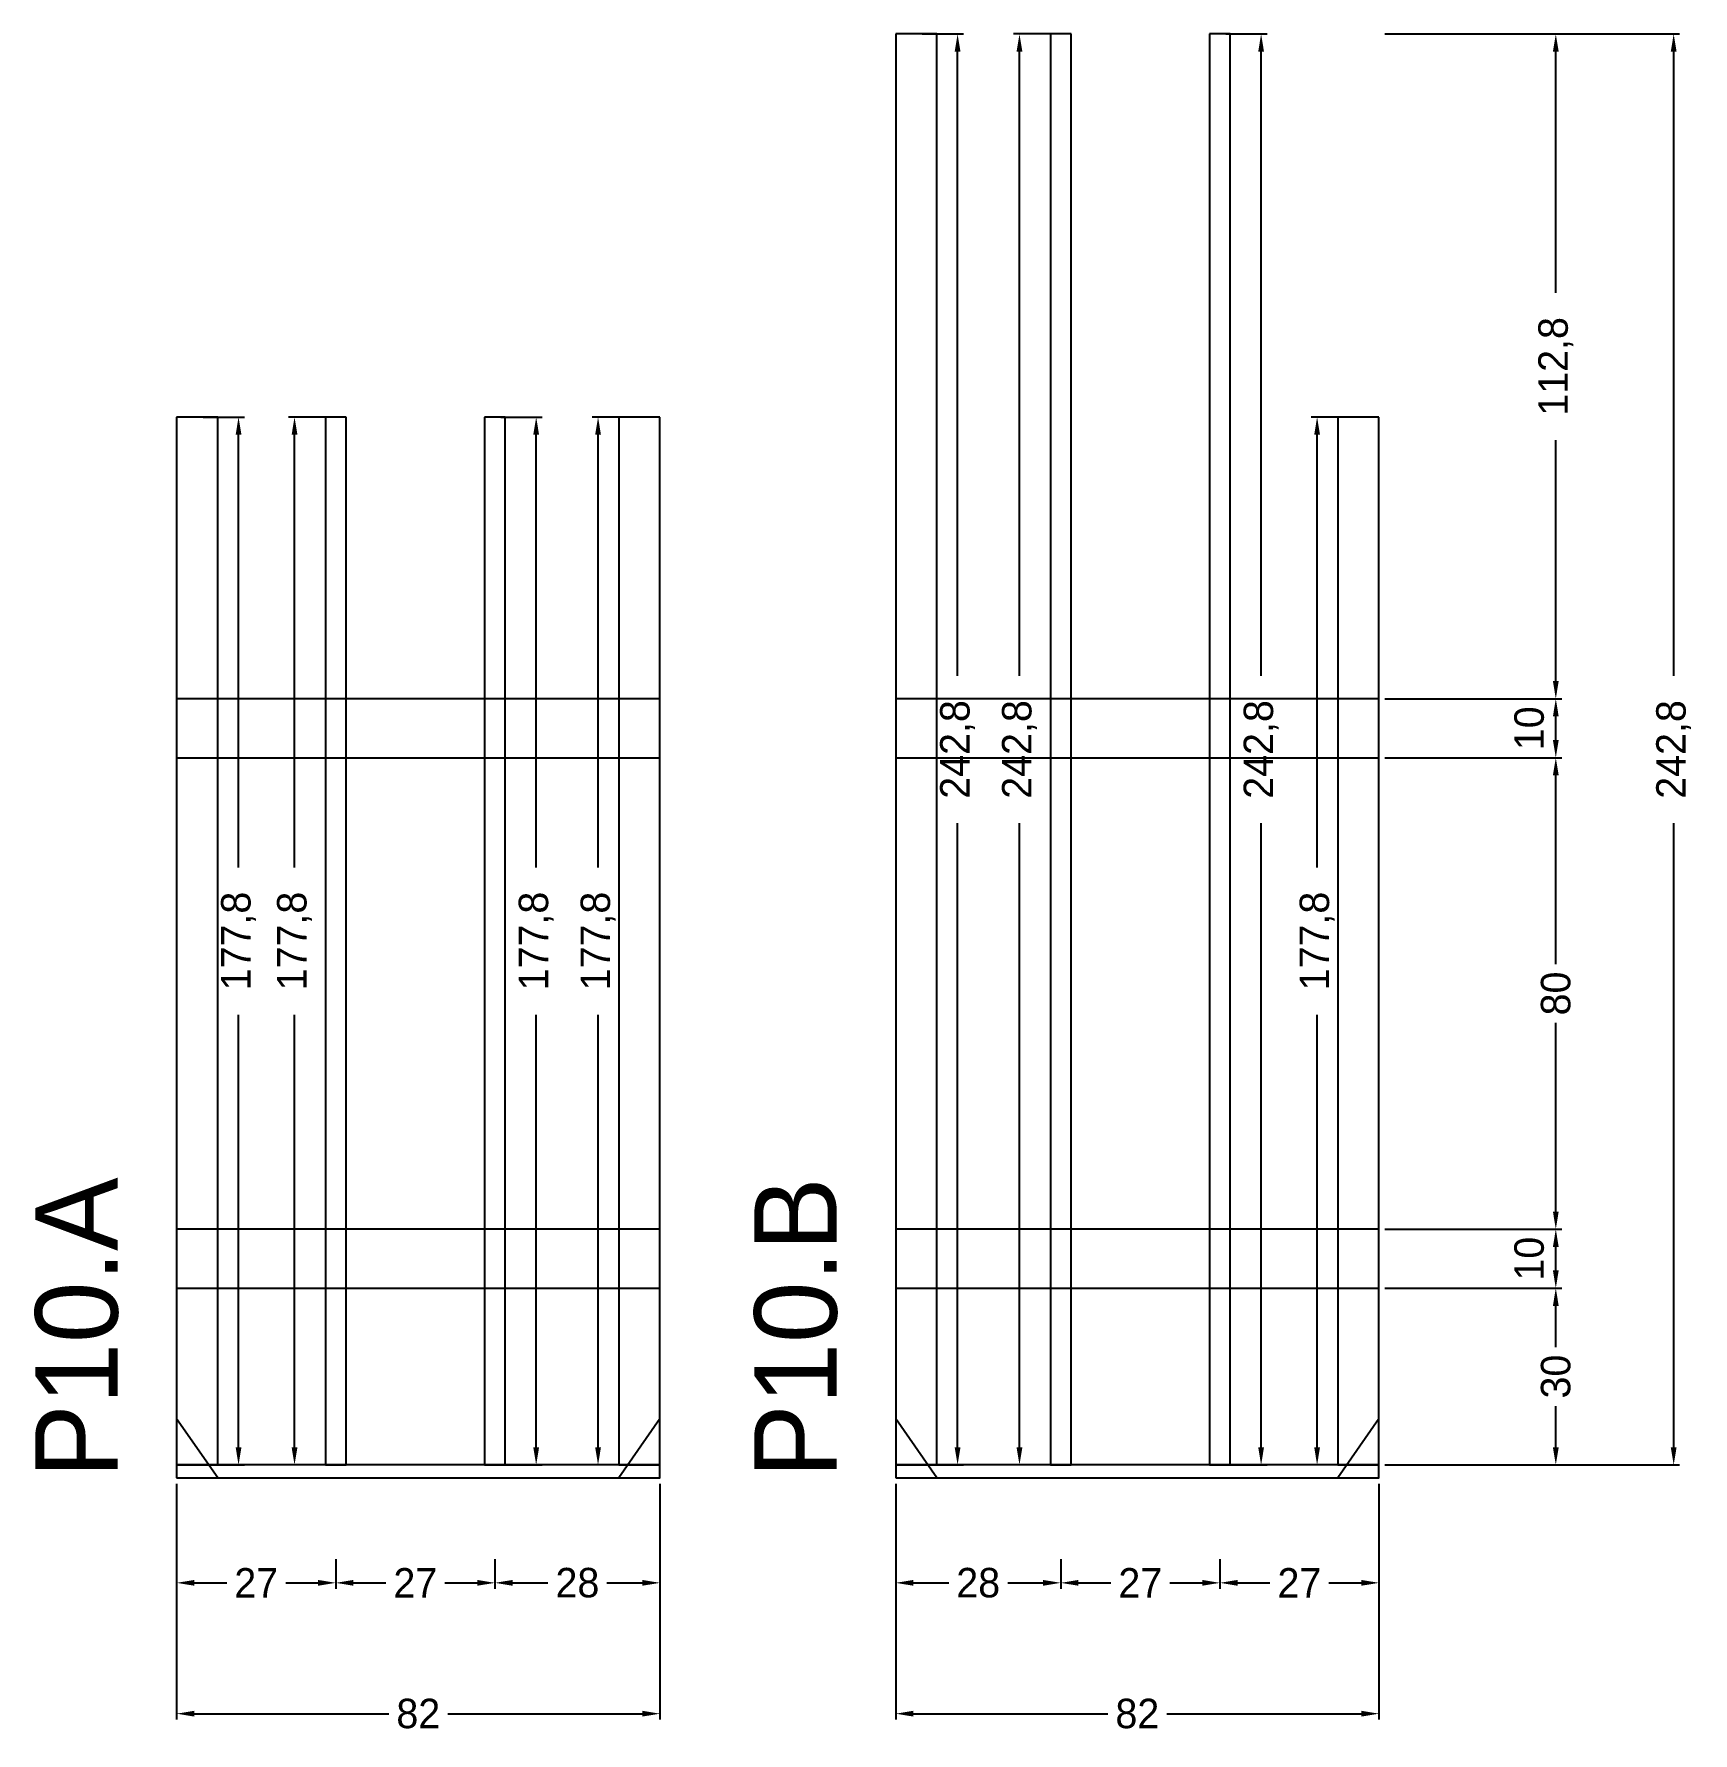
# Model space of a CAD drawing. Header units: centimetres. Extents: x -8500 to 4257, y -490 to 295.
# Drawn here: x 3975.8 to 4257.3, y -43.3 to 245 of the extents above; entities that cross this region are included whole.
import ezdxf

# ---------------------------------------------------------------- set-up
doc = ezdxf.new("R2010")
doc.units = ezdxf.units.CM
for name, color, linetype in [('COTA', 241, 'Continuous'), ('NOMENCLATURA', 7, 'Continuous'), ('SARR_2.2x10', 60, 'Continuous'), ('SARR_2.2x7', 40, 'Continuous'), ('SARR_3.5x7', 81, 'Continuous')]:
    doc.layers.add(name, color=color, linetype=linetype)
doc.dimstyles.new('PAINEL-NOVA', dxfattribs={"dimtxt": 5, "dimasz": 3, "dimexe": 1, "dimexo": 1, "dimgap": 1, "dimtad": 1, "dimcen": 2.5, "dimazin": 3, "dimtfac": 1, "dimtmove": 0, "dimatfit": 3})

msp = doc.modelspace()

# ---------------------------------------------------------------- texts
at = {"layer": 'NOMENCLATURA'}
for s, p in [('P10.A', (3990, 0)), ('P10.B', (4112, 0))]:
    msp.add_text(s, height=14, rotation=90, dxfattribs=at).set_placement(p)

# ---------------------------------------------------------------- blocks, each defined once
blk = doc.blocks.new('_CLOSEDFILLED')
at = {"color": 0, "linetype": 'BYBLOCK'}
blk.add_solid([(-1, 0.164), (0, 0), (-1, -0.164)], dxfattribs=at)
blk = doc.blocks.new('*D37')
for p, q in [((4004.5, 180), (4011.5, 180)), ((4010.5, 103.6), (4010.5, 177)), ((4010.5, 5.2), (4010.5, 78.6)), ((4004.5, 2.2), (4011.5, 2.2))]:
    blk.add_line(p, q)
at = {"layer": 'Defpoints'}
for p in [(4003.5, 180), (4003.5, 2.2), (4010.5, 2.2)]:
    blk.add_point(p, dxfattribs=at)
at = {"layer": 'COTA', "xscale": 3, "yscale": 3}
for p, rotation in [((4010.5, 180), 90), ((4010.5, 2.2), 270)]:
    blk.add_blockref('_CLOSEDFILLED', p, dxfattribs=dict(at, rotation=rotation))
at = {"layer": 'COTA', "insert": (4010.5, 91.1), "char_height": 5, "attachment_point": 5, "rotation": 90}
blk.add_mtext('177,8', dxfattribs=at)
blk = doc.blocks.new('*D38')
for p, q in [((4026, 180), (4019, 180)), ((4020, 103.6), (4020, 177)), ((4020, 5.2), (4020, 78.6)), ((4026, 2.2), (4019, 2.2))]:
    blk.add_line(p, q)
at = {"layer": 'Defpoints'}
for p in [(4027, 180), (4020, 2.2), (4027, 2.2)]:
    blk.add_point(p, dxfattribs=at)
at = {"layer": 'COTA', "xscale": 3, "yscale": 3}
for p, rotation in [((4020, 180), 90), ((4020, 2.2), 270)]:
    blk.add_blockref('_CLOSEDFILLED', p, dxfattribs=dict(at, rotation=rotation))
at = {"layer": 'COTA', "insert": (4020, 91.1), "char_height": 5, "attachment_point": 5, "rotation": 90}
blk.add_mtext('177,8', dxfattribs=at)
blk = doc.blocks.new('*D39')
for p, q in [((4055, 180), (4062, 180)), ((4061, 103.6), (4061, 177)), ((4061, 5.2), (4061, 78.6)), ((4055, 2.2), (4062, 2.2))]:
    blk.add_line(p, q)
at = {"layer": 'Defpoints'}
for p in [(4054, 180), (4054, 2.2), (4061, 2.2)]:
    blk.add_point(p, dxfattribs=at)
at = {"layer": 'COTA', "xscale": 3, "yscale": 3}
for p, rotation in [((4061, 180), 90), ((4061, 2.2), 270)]:
    blk.add_blockref('_CLOSEDFILLED', p, dxfattribs=dict(at, rotation=rotation))
at = {"layer": 'COTA', "insert": (4061, 91.1), "char_height": 5, "attachment_point": 5, "rotation": 90}
blk.add_mtext('177,8', dxfattribs=at)
blk = doc.blocks.new('*D40')
for p, q in [((4077.5, 180), (4070.5, 180)), ((4071.5, 103.6), (4071.5, 177)), ((4071.5, 5.2), (4071.5, 78.6)), ((4077.5, 2.2), (4070.5, 2.2))]:
    blk.add_line(p, q)
at = {"layer": 'Defpoints'}
for p in [(4078.5, 180), (4071.5, 2.2), (4078.5, 2.2)]:
    blk.add_point(p, dxfattribs=at)
at = {"layer": 'COTA', "xscale": 3, "yscale": 3}
for p, rotation in [((4071.5, 180), 90), ((4071.5, 2.2), 270)]:
    blk.add_blockref('_CLOSEDFILLED', p, dxfattribs=dict(at, rotation=rotation))
at = {"layer": 'COTA', "insert": (4071.5, 91.1), "char_height": 5, "attachment_point": 5, "rotation": 90}
blk.add_mtext('177,8', dxfattribs=at)
blk = doc.blocks.new('*D41')
for p, q in [((4000, -13.8), (4000, -18.8)), ((4027, -13.8), (4027, -18.8)), ((4003, -17.8), (4008.5, -17.8)), ((4018.5, -17.8), (4024, -17.8))]:
    blk.add_line(p, q)
at = {"layer": 'Defpoints'}
for p in [(4000, -12.8), (4027, -12.8), (4000, -17.8)]:
    blk.add_point(p, dxfattribs=at)
at = {"layer": 'COTA', "xscale": 3, "yscale": 3, "rotation": 180}
blk.add_blockref('_CLOSEDFILLED', (4000, -17.8), dxfattribs=at)
at = {"layer": 'COTA', "xscale": 3, "yscale": 3}
blk.add_blockref('_CLOSEDFILLED', (4027, -17.8), dxfattribs=at)
at = {"layer": 'COTA', "insert": (4013.5, -17.8), "char_height": 5, "attachment_point": 5}
blk.add_mtext('27', dxfattribs=at)
blk = doc.blocks.new('*D42')
for p, q in [((4027, -13.8), (4027, -18.8)), ((4054, -13.8), (4054, -18.8)), ((4030, -17.8), (4035.5, -17.8)), ((4045.5, -17.8), (4051, -17.8))]:
    blk.add_line(p, q)
at = {"layer": 'Defpoints'}
for p in [(4027, -12.8), (4054, -12.8), (4027, -17.8)]:
    blk.add_point(p, dxfattribs=at)
at = {"layer": 'COTA', "xscale": 3, "yscale": 3, "rotation": 180}
blk.add_blockref('_CLOSEDFILLED', (4027, -17.8), dxfattribs=at)
at = {"layer": 'COTA', "xscale": 3, "yscale": 3}
blk.add_blockref('_CLOSEDFILLED', (4054, -17.8), dxfattribs=at)
at = {"layer": 'COTA', "insert": (4040.5, -17.8), "char_height": 5, "attachment_point": 5}
blk.add_mtext('27', dxfattribs=at)
blk = doc.blocks.new('*D43')
for p, q in [((4054, -13.8), (4054, -18.8)), ((4082, -13.8), (4082, -18.8)), ((4057, -17.8), (4063, -17.8)), ((4073, -17.8), (4079, -17.8))]:
    blk.add_line(p, q)
at = {"layer": 'Defpoints'}
for p in [(4054, -12.8), (4082, -12.8), (4054, -17.8)]:
    blk.add_point(p, dxfattribs=at)
at = {"layer": 'COTA', "xscale": 3, "yscale": 3, "rotation": 180}
blk.add_blockref('_CLOSEDFILLED', (4054, -17.8), dxfattribs=at)
at = {"layer": 'COTA', "xscale": 3, "yscale": 3}
blk.add_blockref('_CLOSEDFILLED', (4082, -17.8), dxfattribs=at)
at = {"layer": 'COTA', "insert": (4068, -17.8), "char_height": 5, "attachment_point": 5}
blk.add_mtext('28', dxfattribs=at)
blk = doc.blocks.new('*D44')
for p, q in [((4000, -1), (4000, -41)), ((4082, -1), (4082, -41)), ((4003, -40), (4036, -40)), ((4046, -40), (4079, -40))]:
    blk.add_line(p, q)
at = {"layer": 'Defpoints'}
for p in [(4000, 0), (4082, 0), (4000, -40)]:
    blk.add_point(p, dxfattribs=at)
at = {"layer": 'COTA', "xscale": 3, "yscale": 3, "rotation": 180}
blk.add_blockref('_CLOSEDFILLED', (4000, -40), dxfattribs=at)
at = {"layer": 'COTA', "xscale": 3, "yscale": 3}
blk.add_blockref('_CLOSEDFILLED', (4082, -40), dxfattribs=at)
at = {"layer": 'COTA', "insert": (4041, -40), "char_height": 5, "attachment_point": 5}
blk.add_mtext('82', dxfattribs=at)
blk = doc.blocks.new('GRA-E')
at = {"layer": 'SARR_2.2x7'}
blk.add_lwpolyline([(0, 0), (7, 0), (0, 10)], close=True, dxfattribs=at)
blk = doc.blocks.new('GRA-D')
at = {"layer": 'SARR_2.2x7'}
blk.add_lwpolyline([(0, 0), (7, 0), (7, 10)], close=True, dxfattribs=at)
blk = doc.blocks.new('*D45')
for p, q in [((4126.5, 245), (4133.5, 245)), ((4132.5, 136.1), (4132.5, 242)), ((4132.5, 5.2), (4132.5, 111.1)), ((4126.5, 2.2), (4133.5, 2.2))]:
    blk.add_line(p, q)
at = {"layer": 'Defpoints'}
for p in [(4125.5, 245), (4125.5, 2.2), (4132.5, 2.2)]:
    blk.add_point(p, dxfattribs=at)
at = {"layer": 'COTA', "xscale": 3, "yscale": 3}
for p, rotation in [((4132.5, 245), 90), ((4132.5, 2.2), 270)]:
    blk.add_blockref('_CLOSEDFILLED', p, dxfattribs=dict(at, rotation=rotation))
at = {"layer": 'COTA', "insert": (4132.5, 123.6), "char_height": 5, "attachment_point": 5, "rotation": 90}
blk.add_mtext('242,8', dxfattribs=at)
blk = doc.blocks.new('*D46')
for p, q in [((4149, 245), (4142, 245)), ((4143, 136.1), (4143, 242)), ((4143, 5.2), (4143, 111.1)), ((4149, 2.2), (4142, 2.2))]:
    blk.add_line(p, q)
at = {"layer": 'Defpoints'}
for p in [(4150, 245), (4143, 2.2), (4150, 2.2)]:
    blk.add_point(p, dxfattribs=at)
at = {"layer": 'COTA', "xscale": 3, "yscale": 3}
for p, rotation in [((4143, 245), 90), ((4143, 2.2), 270)]:
    blk.add_blockref('_CLOSEDFILLED', p, dxfattribs=dict(at, rotation=rotation))
at = {"layer": 'COTA', "insert": (4143, 123.6), "char_height": 5, "attachment_point": 5, "rotation": 90}
blk.add_mtext('242,8', dxfattribs=at)
blk = doc.blocks.new('*D47')
for p, q in [((4178, 245), (4185, 245)), ((4184, 136.1), (4184, 242)), ((4184, 5.2), (4184, 111.1)), ((4178, 2.2), (4185, 2.2))]:
    blk.add_line(p, q)
at = {"layer": 'Defpoints'}
for p in [(4177, 245), (4177, 2.2), (4184, 2.2)]:
    blk.add_point(p, dxfattribs=at)
at = {"layer": 'COTA', "xscale": 3, "yscale": 3}
for p, rotation in [((4184, 245), 90), ((4184, 2.2), 270)]:
    blk.add_blockref('_CLOSEDFILLED', p, dxfattribs=dict(at, rotation=rotation))
at = {"layer": 'COTA', "insert": (4184, 123.6), "char_height": 5, "attachment_point": 5, "rotation": 90}
blk.add_mtext('242,8', dxfattribs=at)
blk = doc.blocks.new('*D48')
for p, q in [((4199.5, 180), (4192.5, 180)), ((4193.5, 103.6), (4193.5, 177)), ((4193.5, 5.2), (4193.5, 78.6)), ((4199.5, 2.2), (4192.5, 2.2))]:
    blk.add_line(p, q)
at = {"layer": 'Defpoints'}
for p in [(4200.5, 180), (4193.5, 2.2), (4200.5, 2.2)]:
    blk.add_point(p, dxfattribs=at)
at = {"layer": 'COTA', "xscale": 3, "yscale": 3}
for p, rotation in [((4193.5, 180), 90), ((4193.5, 2.2), 270)]:
    blk.add_blockref('_CLOSEDFILLED', p, dxfattribs=dict(at, rotation=rotation))
at = {"layer": 'COTA', "insert": (4193.5, 91.1), "char_height": 5, "attachment_point": 5, "rotation": 90}
blk.add_mtext('177,8', dxfattribs=at)
blk = doc.blocks.new('*D49')
for p, q in [((4122, -13.8), (4122, -18.8)), ((4150, -13.8), (4150, -18.8)), ((4125, -17.8), (4131, -17.8)), ((4141, -17.8), (4147, -17.8))]:
    blk.add_line(p, q)
at = {"layer": 'Defpoints'}
for p in [(4122, -12.8), (4150, -12.8), (4122, -17.8)]:
    blk.add_point(p, dxfattribs=at)
at = {"layer": 'COTA', "xscale": 3, "yscale": 3, "rotation": 180}
blk.add_blockref('_CLOSEDFILLED', (4122, -17.8), dxfattribs=at)
at = {"layer": 'COTA', "xscale": 3, "yscale": 3}
blk.add_blockref('_CLOSEDFILLED', (4150, -17.8), dxfattribs=at)
at = {"layer": 'COTA', "insert": (4136, -17.8), "char_height": 5, "attachment_point": 5}
blk.add_mtext('28', dxfattribs=at)
blk = doc.blocks.new('*D50')
for p, q in [((4150, -13.8), (4150, -18.8)), ((4177, -13.8), (4177, -18.8)), ((4153, -17.8), (4158.5, -17.8)), ((4168.5, -17.8), (4174, -17.8))]:
    blk.add_line(p, q)
at = {"layer": 'Defpoints'}
for p in [(4150, -12.8), (4177, -12.8), (4150, -17.8)]:
    blk.add_point(p, dxfattribs=at)
at = {"layer": 'COTA', "xscale": 3, "yscale": 3, "rotation": 180}
blk.add_blockref('_CLOSEDFILLED', (4150, -17.8), dxfattribs=at)
at = {"layer": 'COTA', "xscale": 3, "yscale": 3}
blk.add_blockref('_CLOSEDFILLED', (4177, -17.8), dxfattribs=at)
at = {"layer": 'COTA', "insert": (4163.5, -17.8), "char_height": 5, "attachment_point": 5}
blk.add_mtext('27', dxfattribs=at)
blk = doc.blocks.new('*D51')
for p, q in [((4177, -13.8), (4177, -18.8)), ((4204, -13.8), (4204, -18.8)), ((4180, -17.8), (4185.5, -17.8)), ((4195.5, -17.8), (4201, -17.8))]:
    blk.add_line(p, q)
at = {"layer": 'Defpoints'}
for p in [(4177, -12.8), (4204, -12.8), (4177, -17.8)]:
    blk.add_point(p, dxfattribs=at)
at = {"layer": 'COTA', "xscale": 3, "yscale": 3, "rotation": 180}
blk.add_blockref('_CLOSEDFILLED', (4177, -17.8), dxfattribs=at)
at = {"layer": 'COTA', "xscale": 3, "yscale": 3}
blk.add_blockref('_CLOSEDFILLED', (4204, -17.8), dxfattribs=at)
at = {"layer": 'COTA', "insert": (4190.5, -17.8), "char_height": 5, "attachment_point": 5}
blk.add_mtext('27', dxfattribs=at)
blk = doc.blocks.new('*D52')
for p, q in [((4122, -1), (4122, -41)), ((4204, -1), (4204, -41)), ((4125, -40), (4158, -40)), ((4168, -40), (4201, -40))]:
    blk.add_line(p, q)
at = {"layer": 'Defpoints'}
for p in [(4122, 0), (4204, 0), (4122, -40)]:
    blk.add_point(p, dxfattribs=at)
at = {"layer": 'COTA', "xscale": 3, "yscale": 3, "rotation": 180}
blk.add_blockref('_CLOSEDFILLED', (4122, -40), dxfattribs=at)
at = {"layer": 'COTA', "xscale": 3, "yscale": 3}
blk.add_blockref('_CLOSEDFILLED', (4204, -40), dxfattribs=at)
at = {"layer": 'COTA', "insert": (4163, -40), "char_height": 5, "attachment_point": 5}
blk.add_mtext('82', dxfattribs=at)
blk = doc.blocks.new('*D53')
for p, q in [((4205, 245), (4255, 245)), ((4254, 136.1), (4254, 242)), ((4254, 5.2), (4254, 111.1)), ((4205, 2.2), (4255, 2.2))]:
    blk.add_line(p, q)
at = {"layer": 'Defpoints'}
for p in [(4204, 245), (4204, 2.2), (4254, 2.2)]:
    blk.add_point(p, dxfattribs=at)
at = {"layer": 'COTA', "xscale": 3, "yscale": 3}
for p, rotation in [((4254, 245), 90), ((4254, 2.2), 270)]:
    blk.add_blockref('_CLOSEDFILLED', p, dxfattribs=dict(at, rotation=rotation))
at = {"layer": 'COTA', "insert": (4254, 123.6), "char_height": 5, "attachment_point": 5, "rotation": 90}
blk.add_mtext('242,8', dxfattribs=at)
blk = doc.blocks.new('*D54')
for p, q in [((4205, 32.2), (4235, 32.2)), ((4234, 22.2), (4234, 29.2)), ((4234, 5.2), (4234, 12.2)), ((4205, 2.2), (4235, 2.2))]:
    blk.add_line(p, q)
at = {"layer": 'Defpoints'}
for p in [(4204, 32.2), (4204, 2.2), (4234, 2.2)]:
    blk.add_point(p, dxfattribs=at)
at = {"layer": 'COTA', "xscale": 3, "yscale": 3}
for p, rotation in [((4234, 32.2), 90), ((4234, 2.2), 270)]:
    blk.add_blockref('_CLOSEDFILLED', p, dxfattribs=dict(at, rotation=rotation))
at = {"layer": 'COTA', "insert": (4234, 17.2), "char_height": 5, "attachment_point": 5, "rotation": 90}
blk.add_mtext('30', dxfattribs=at)
blk = doc.blocks.new('*D55')
for p, q in [((4205, 42.2), (4235, 42.2)), ((4234, 35.2), (4234, 39.2)), ((4205, 32.2), (4235, 32.2))]:
    blk.add_line(p, q)
at = {"layer": 'Defpoints'}
for p in [(4204, 42.2), (4204, 32.2), (4234, 32.2)]:
    blk.add_point(p, dxfattribs=at)
at = {"layer": 'COTA', "xscale": 3, "yscale": 3}
for p, rotation in [((4234, 42.2), 90), ((4234, 32.2), 270)]:
    blk.add_blockref('_CLOSEDFILLED', p, dxfattribs=dict(at, rotation=rotation))
at = {"layer": 'COTA', "insert": (4229.5, 37.2), "char_height": 5, "attachment_point": 5, "rotation": 90}
blk.add_mtext('10', dxfattribs=at)
blk = doc.blocks.new('*D56')
for p, q in [((4205, 122.2), (4235, 122.2)), ((4234, 87.2), (4234, 119.2)), ((4234, 45.2), (4234, 77.2)), ((4205, 42.2), (4235, 42.2))]:
    blk.add_line(p, q)
at = {"layer": 'Defpoints'}
for p in [(4204, 122.2), (4204, 42.2), (4234, 42.2)]:
    blk.add_point(p, dxfattribs=at)
at = {"layer": 'COTA', "xscale": 3, "yscale": 3}
for p, rotation in [((4234, 122.2), 90), ((4234, 42.2), 270)]:
    blk.add_blockref('_CLOSEDFILLED', p, dxfattribs=dict(at, rotation=rotation))
at = {"layer": 'COTA', "insert": (4234, 82.2), "char_height": 5, "attachment_point": 5, "rotation": 90}
blk.add_mtext('80', dxfattribs=at)
blk = doc.blocks.new('*D58')
for p, q in [((4205, 245), (4235, 245)), ((4234, 201.1), (4234, 242)), ((4234, 135.2), (4234, 176.1)), ((4205, 132.2), (4235, 132.2))]:
    blk.add_line(p, q)
at = {"layer": 'Defpoints'}
for p in [(4204, 245), (4204, 132.2), (4234, 132.2)]:
    blk.add_point(p, dxfattribs=at)
at = {"layer": 'COTA', "xscale": 3, "yscale": 3}
for p, rotation in [((4234, 245), 90), ((4234, 132.2), 270)]:
    blk.add_blockref('_CLOSEDFILLED', p, dxfattribs=dict(at, rotation=rotation))
at = {"layer": 'COTA', "insert": (4234, 188.6), "char_height": 5, "attachment_point": 5, "rotation": 90}
blk.add_mtext('112,8', dxfattribs=at)

# ---------------------------------------------------------------- dimensions: what is measured, and where the dimension line sits
at = {"layer": 'COTA'}
for base, p1, p2, picture, middle in [((4132.5, 2.2), (4125.5, 2.2), (4125.5, 245), '*D45', (4132.5, 123.6)), ((4143, 2.2), (4150, 2.2), (4150, 245), '*D46', (4143, 123.6)), ((4184, 2.2), (4177, 2.2), (4177, 245), '*D47', (4184, 123.6)), ((4254, 2.2), (4204, 2.2), (4204, 245), '*D53', (4254, 123.6)), ((4234, 132.2), (4204, 132.2), (4204, 245), '*D58', (4234, 188.6)), ((4010.5, 2.2), (4003.5, 2.2), (4003.5, 180), '*D37', (4010.5, 91.1)), ((4020, 2.2), (4027, 2.2), (4027, 180), '*D38', (4020, 91.1)), ((4061, 2.2), (4054, 2.2), (4054, 180), '*D39', (4061, 91.1)), ((4071.5, 2.2), (4078.5, 2.2), (4078.5, 180), '*D40', (4071.5, 91.1)), ((4193.5, 2.2), (4200.5, 2.2), (4200.5, 180), '*D48', (4193.5, 91.1)), ((4234, 42.2), (4204, 42.2), (4204, 122.2), '*D56', (4234, 82.2)), ((4234, 32.2), (4204, 32.2), (4204, 42.2), '*D55', (4229.5, 37.2)), ((4234, 2.2), (4204, 2.2), (4204, 32.2), '*D54', (4234, 17.2))]:
    dim = msp.add_linear_dim(base=base, p1=p1, p2=p2, angle=90, dimstyle='PAINEL-NOVA', dxfattribs=at)
    dim.commit()
    dim.dimension.update_dxf_attribs({"geometry": picture, "text_midpoint": middle})
msp.add_linear_dim(base=(4234, 122.2), p1=(4204, 122.2), p2=(4204, 132.2), angle=90, dimstyle='PAINEL-NOVA', dxfattribs=at).render()
for base, p1, p2, picture, middle in [((4000, -40), (4000, 0), (4082, 0), '*D44', (4041, -40)), ((4122, -40), (4122, 0), (4204, 0), '*D52', (4163, -40)), ((4000, -17.8), (4000, -12.8), (4027, -12.8), '*D41', (4013.5, -17.8)), ((4027, -17.8), (4027, -12.8), (4054, -12.8), '*D42', (4040.5, -17.8)), ((4054, -17.8), (4054, -12.8), (4082, -12.8), '*D43', (4068, -17.8)), ((4122, -17.8), (4122, -12.8), (4150, -12.8), '*D49', (4136, -17.8)), ((4150, -17.8), (4150, -12.8), (4177, -12.8), '*D50', (4163.5, -17.8)), ((4177, -17.8), (4177, -12.8), (4204, -12.8), '*D51', (4190.5, -17.8))]:
    dim = msp.add_linear_dim(base=base, p1=p1, p2=p2, dimstyle='PAINEL-NOVA', dxfattribs=at)
    dim.commit()
    dim.dimension.update_dxf_attribs({"geometry": picture, "text_midpoint": middle})

# ---------------------------------------------------------------- linework, layer by layer
at = {"layer": 'SARR_2.2x10'}
for p, q in [((4082, 132.2), (4000, 132.2)), ((4000, 132.2), (4000, 122.2)), ((4082, 122.2), (4082, 132.2)), ((4204, 132.2), (4122, 132.2)), ((4122, 132.2), (4122, 122.2)), ((4204, 122.2), (4204, 132.2)), ((4000, 122.2), (4082, 122.2)), ((4122, 122.2), (4204, 122.2)), ((4082, 42.2), (4000, 42.2)), ((4000, 42.2), (4000, 32.2)), ((4082, 32.2), (4082, 42.2)), ((4204, 42.2), (4122, 42.2)), ((4122, 42.2), (4122, 32.2)), ((4204, 32.2), (4204, 42.2)), ((4000, 32.2), (4082, 32.2)), ((4122, 32.2), (4204, 32.2))]:
    msp.add_line(p, q, dxfattribs=at)
at = {"layer": 'SARR_2.2x7'}
for p, q in [((4129, 245), (4122, 245)), ((4122, 245), (4122, 2.2)), ((4129, 2.2), (4129, 245)), ((4007, 180), (4000, 180)), ((4000, 180), (4000, 2.2)), ((4007, 2.2), (4007, 180)), ((4082, 180), (4075, 180)), ((4075, 180), (4075, 2.2)), ((4082, 2.2), (4082, 180)), ((4204, 180), (4197, 180)), ((4197, 180), (4197, 2.2)), ((4204, 2.2), (4204, 180)), ((4082, 2.2), (4000, 2.2)), ((4000, 2.2), (4000, 0)), ((4000, 2.2), (4007, 2.2)), ((4000, 0), (4082, 0)), ((4075, 2.2), (4082, 2.2)), ((4082, 0), (4082, 2.2)), ((4204, 2.2), (4122, 2.2)), ((4122, 2.2), (4122, 0)), ((4122, 2.2), (4129, 2.2)), ((4122, 0), (4204, 0)), ((4197, 2.2), (4204, 2.2)), ((4204, 0), (4204, 2.2))]:
    msp.add_line(p, q, dxfattribs=at)
at = {"layer": 'SARR_3.5x7'}
for p, q in [((4151.75, 245), (4148.25, 245)), ((4148.25, 245), (4148.25, 2.2)), ((4151.75, 2.2), (4151.75, 245)), ((4178.75, 245), (4175.25, 245)), ((4175.25, 245), (4175.25, 2.2)), ((4178.75, 2.2), (4178.75, 245)), ((4028.75, 180), (4025.25, 180)), ((4025.25, 180), (4025.25, 2.2)), ((4028.75, 2.2), (4028.75, 180)), ((4055.75, 180), (4052.25, 180)), ((4052.25, 180), (4052.25, 2.2)), ((4055.75, 2.2), (4055.75, 180)), ((4025.25, 2.2), (4028.75, 2.2)), ((4052.25, 2.2), (4055.75, 2.2)), ((4148.25, 2.2), (4151.75, 2.2)), ((4175.25, 2.2), (4178.75, 2.2))]:
    msp.add_line(p, q, dxfattribs=at)

# ---------------------------------------------------------------- block references
at = {"layer": 'SARR_2.2x7'}
for name, p in [('GRA-E', (4000, 0)), ('GRA-D', (4075, 0)), ('GRA-E', (4122, 0)), ('GRA-D', (4197, 0))]:
    msp.add_blockref(name, p, dxfattribs=at)

msp.set_redraw_order([(e.dxf.handle, doc.entitydb.next_handle()) for e in msp.query("TEXT MTEXT ATTDEF DIMENSION ARC_DIMENSION")])  # texts and dimensions are drawn at this point

doc.saveas('drawing.dxf')
